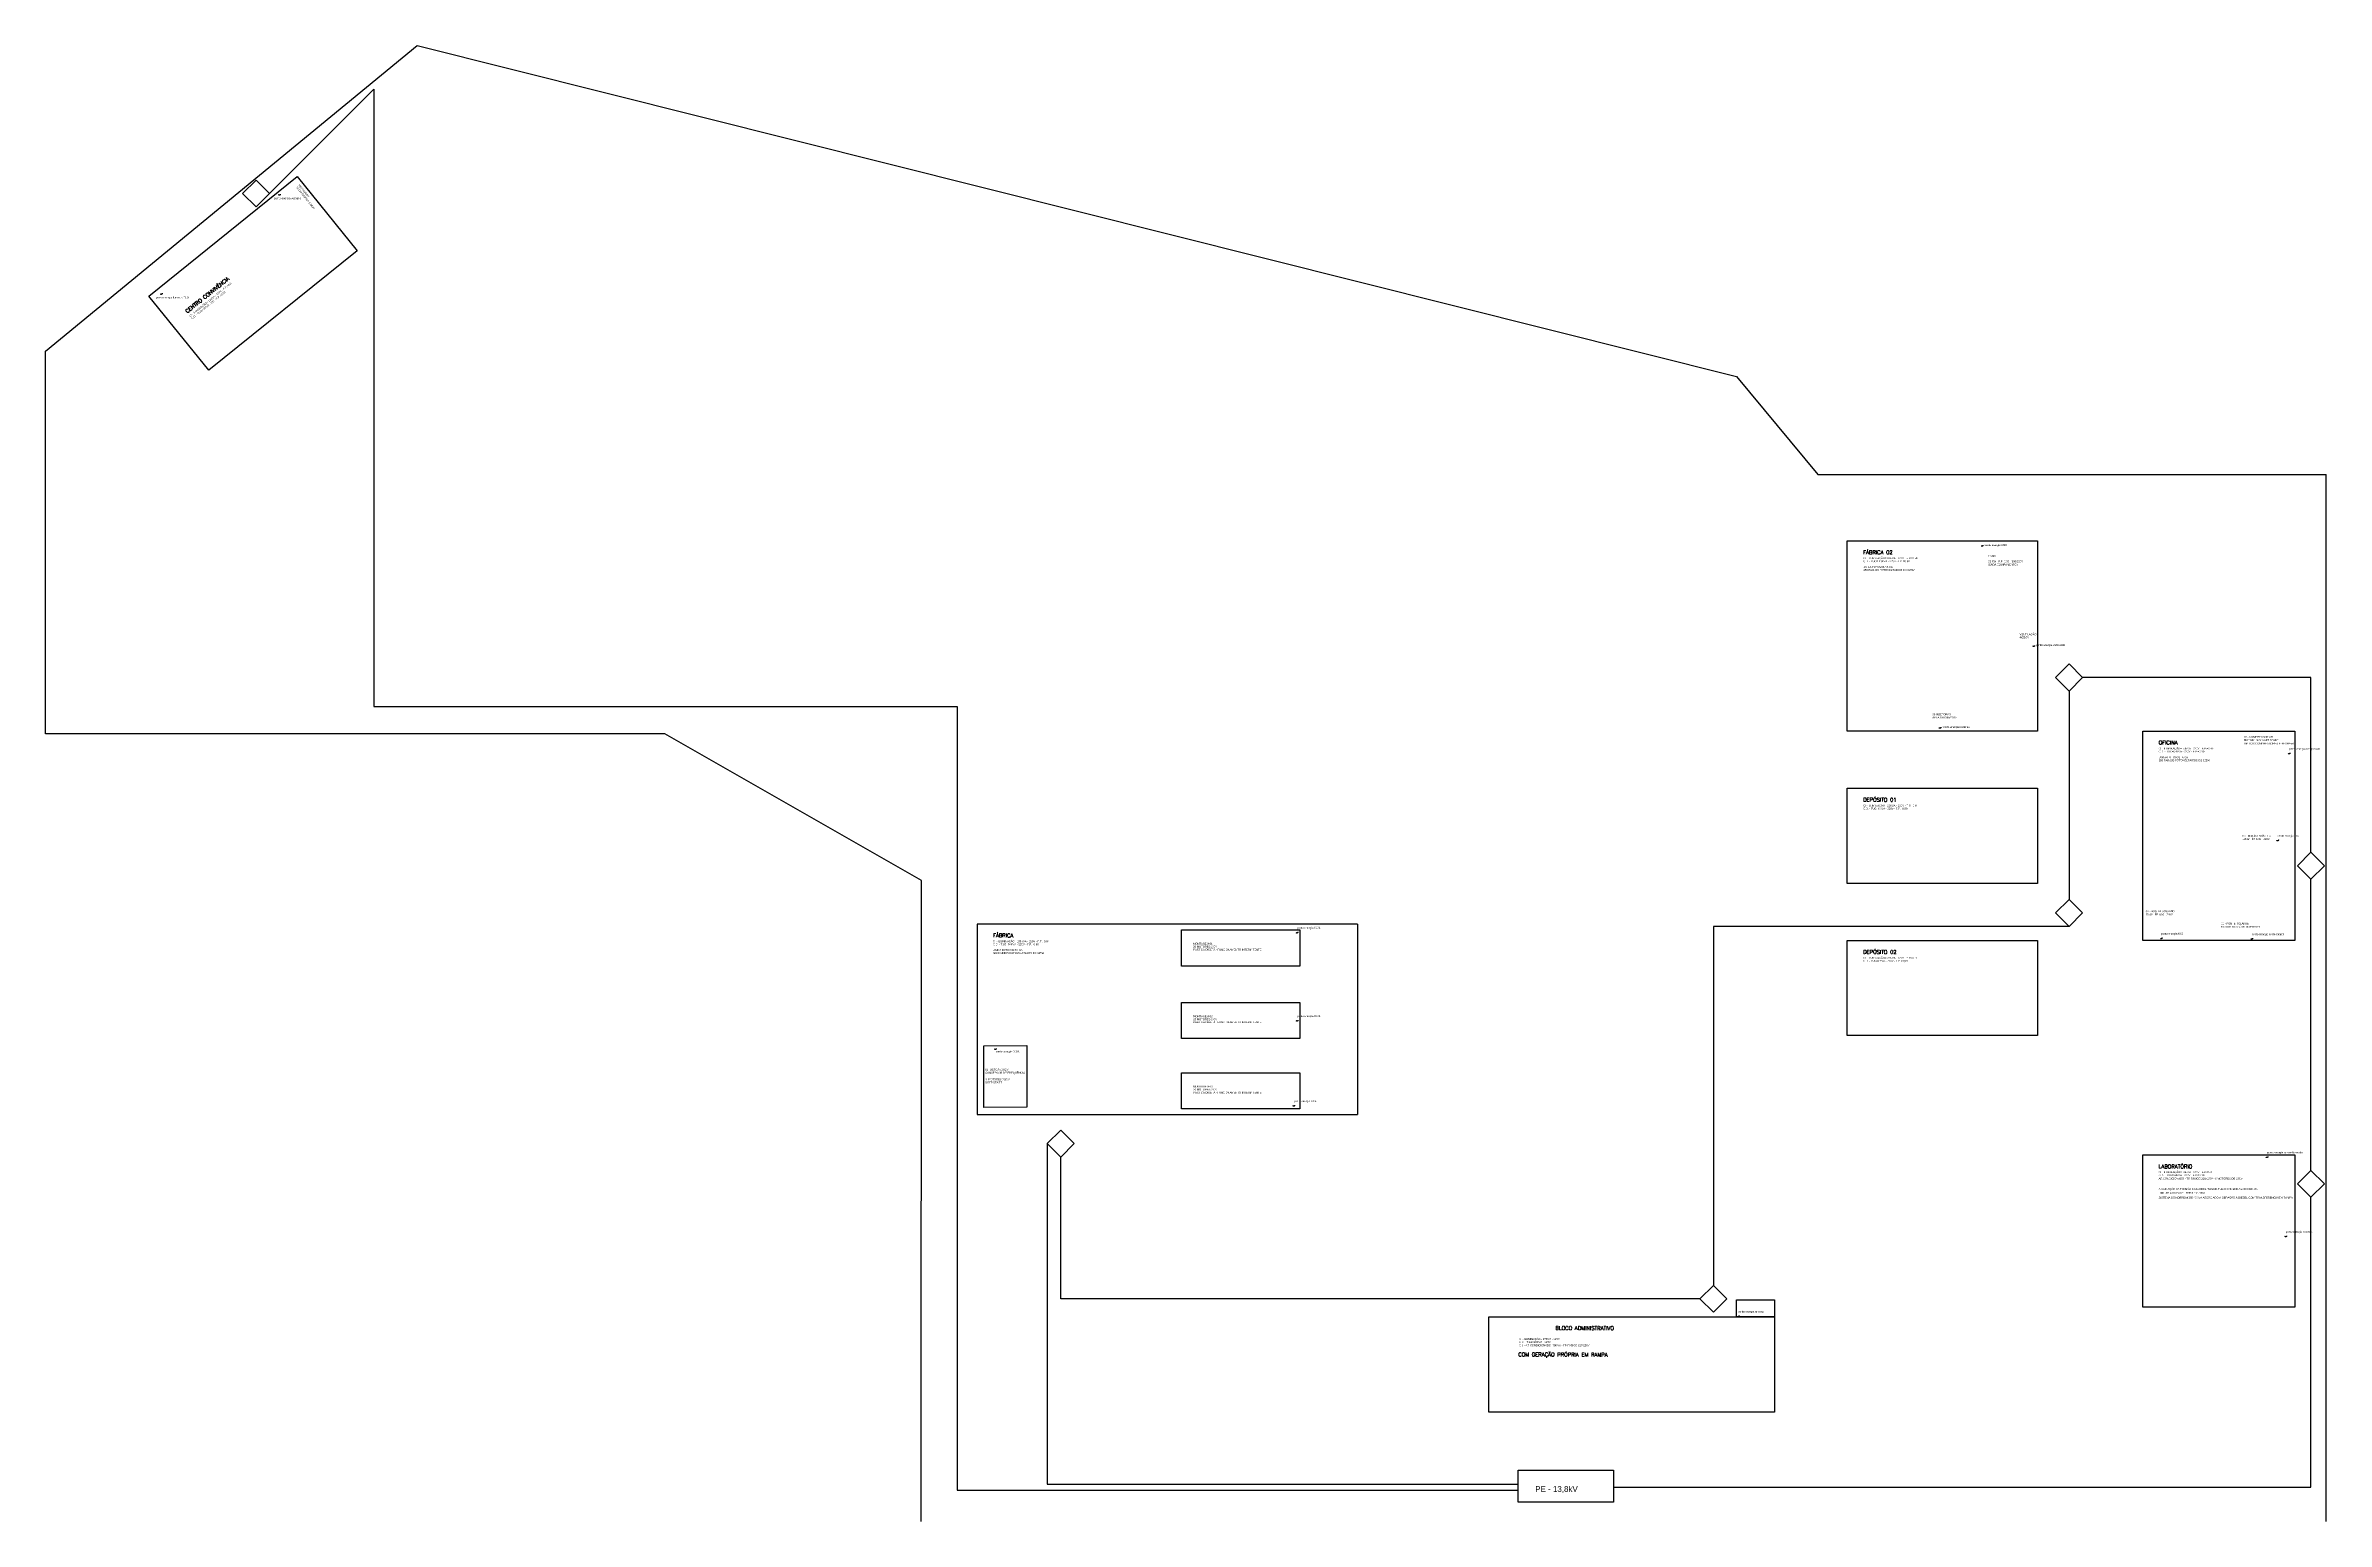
# Model space of a CAD drawing. Header units: millimetres. Extents: x 40163 to 43175, y -1573 to -730.
# Drawn here: x 41744 to 42942, y -1505 to -730 of the extents above; entities that cross this region are included whole.
import ezdxf

# ---------------------------------------------------------------- set-up
doc = ezdxf.new("R2010")
doc.units = ezdxf.units.MM
doc.header["$LTSCALE"] = 0.1
doc.linetypes.add('ACAD_ISO03W100', pattern=[30, 12, -18])
doc.linetypes.add('CONTINUO', pattern=[0])
doc.layers.add('SE', color=30, linetype='Continuous')
doc.styles.get("Standard").update_dxf_attribs({"font": 'arial.ttf'})
doc.styles.add('VERT', font='romans.shx', dxfattribs={"height": 1.5})

msp = doc.modelspace()

# ---------------------------------------------------------------- linework, layer by layer
at = {"color": 3, "linetype": 'CONTINUO'}
for p, q in [((41743.6, -890.5), (41938.8, -730)), ((41938.8, -730), (42632.1, -903.9)), ((41743.6, -1091.6), (41743.6, -890.5)), ((42632.1, -903.9), (42674.8, -955.4)), ((42068.9, -1091.6), (41743.6, -1091.6)), ((42203.8, -1168.7), (42068.9, -1091.6))]:
    msp.add_line(p, q, dxfattribs=at)
at = {"color": 3, "linetype": 'Continuous'}
for p, q in [((42674.8, -955.4), (42942, -955.4)), ((42942, -1505.4), (42942, -955.4)), ((42203.7, -1505.4), (42203.8, -1168.7))]:
    msp.add_line(p, q, dxfattribs=at)
at = {"color": 2, "linetype": 'Continuous'}
msp.add_line((42433, -1191.6), (42433, -1291.6), dxfattribs=at)
at = {"color": 2, "linetype": 'CONTINUO'}
for points in [[(41797.9, -861.6), (41875.8, -798.8), (41907.2, -837.8), (41829.3, -900.5)], [(42690.2, -990.2), (42790.2, -990.2), (42790.2, -1090.2), (42690.2, -1090.2)], [(42845.5, -1090.2), (42925.5, -1090.2), (42925.5, -1200.2), (42845.5, -1200.2)], [(42690.2, -1120.2), (42790.2, -1120.2), (42790.2, -1170.2), (42690.2, -1170.2)], [(42690.2, -1200.2), (42790.2, -1200.2), (42790.2, -1250.2), (42690.2, -1250.2)], [(42845.5, -1312.9), (42925.5, -1312.9), (42925.5, -1392.9), (42845.5, -1392.9)], [(42652, -1398), (42632, -1398), (42632, -1389), (42652, -1389)], [(42502, -1398), (42652, -1398), (42652, -1448), (42502, -1448)]]:
    msp.add_lwpolyline(points, close=True, dxfattribs=at)
msp.add_lwpolyline([(42433, -1191.6), (42233, -1191.6), (42233, -1291.6), (42433, -1291.6)], dxfattribs=at)
at = {"color": 1, "linetype": 'Continuous'}
for points in [[(42340.4, -1194.6), (42402.6, -1194.6), (42402.6, -1213.6), (42340.4, -1213.6)], [(42340.4, -1232.7), (42402.6, -1232.7), (42402.6, -1251.7), (42340.4, -1251.7)], [(42340.4, -1269.7), (42402.6, -1269.7), (42402.6, -1288.7), (42340.4, -1288.7)]]:
    msp.add_lwpolyline(points, close=True, dxfattribs=at)
at = {"color": 1, "linetype": 'CONTINUO'}
msp.add_lwpolyline([(42236.6, -1255.5), (42259.1, -1255.4), (42259.1, -1287.8), (42236.6, -1287.9)], close=True, dxfattribs=at)
at = {"linetype": 'ACAD_ISO03W100'}
for centre in [(41866.4, -808.1), (41804.3, -860.2), (42761, -992.6), (42788.2, -1045.2), (42739, -1088.2), (42922.4, -1101.7), (42916.3, -1147.4), (42401.1, -1195.8), (42855.2, -1198.8), (42902.7, -1199.1), (42401.1, -1242.1), (42242.6, -1257), (42399.4, -1286.8), (42910.8, -1313.8), (42920.6, -1355.4), (42632.9, -1397.4)]:
    msp.add_circle(centre, 0.492, dxfattribs=at)
at = {"layer": 'SE'}
for p, q in [((41881.5, -787.4), (41916.1, -752.8)), ((41916.1, -752.8), (41916.1, -1077.2)), ((41861.3, -807.6), (41881.5, -787.4)), ((42813.9, -1062), (42806.8, -1069.1)), ((42933.9, -1062), (42813.9, -1062)), ((42933.9, -1153.8), (42933.9, -1062)), ((41916.1, -1077.2), (42222.5, -1077.2)), ((42222.5, -1077.2), (42222.5, -1489.1)), ((42806.8, -1069.1), (42806.8, -1178.6)), ((42933.9, -1321), (42933.9, -1167.9)), ((42806.8, -1192.8), (42619.9, -1192.8)), ((42619.9, -1192.8), (42619.9, -1381.4)), ((42277, -1314), (42269.9, -1306.9)), ((42269.9, -1306.9), (42269.9, -1481)), ((42277, -1388.5), (42277, -1314)), ((42933.9, -1487.4), (42933.9, -1335.1)), ((42612.8, -1388.5), (42277, -1388.5)), ((42619.9, -1381.4), (42612.8, -1388.5)), ((42269.9, -1481), (42269.9, -1485.9)), ((42269.9, -1485.9), (42517.4, -1485.9)), ((42222.5, -1489.1), (42517.4, -1489.1)), ((42567.5, -1487.4), (42933.9, -1487.4))]:
    msp.add_line(p, q, dxfattribs=at)
for points in [[(41854.2, -814.7), (41861.3, -807.6), (41854.2, -800.6), (41847.1, -807.6)], [(42806.8, -1069.1), (42813.9, -1062), (42806.8, -1054.9), (42799.7, -1062)], [(42933.9, -1167.9), (42941, -1160.9), (42933.9, -1153.8), (42926.8, -1160.9)], [(42806.8, -1192.8), (42813.9, -1185.7), (42806.8, -1178.6), (42799.7, -1185.7)], [(42806.8, -1192.8), (42813.9, -1185.7), (42806.8, -1178.6), (42799.7, -1185.7)], [(42277, -1314), (42284.1, -1306.9), (42277, -1299.8), (42269.9, -1306.9)], [(42933.9, -1335.1), (42941, -1328), (42933.9, -1321), (42926.8, -1328)], [(42619.9, -1395.5), (42627, -1388.5), (42619.9, -1381.4), (42612.8, -1388.5)], [(42567.5, -1495.4), (42567.5, -1495.4), (42517.4, -1495.4), (42517.4, -1495.4), (42517.4, -1478.5), (42517.4, -1478.5), (42567.5, -1478.5), (42567.5, -1478.5)]]:
    msp.add_lwpolyline(points, close=True, dxfattribs=at)

# ---------------------------------------------------------------- texts
at = {"color": 4, "linetype": 'ACAD_ISO03W100'}
for s, rotation, p in [('VESTIARIOS', 308.8539, (41876.2, -803.4)), ('20 CHUVEIROS 5,5KW', 308.8539, (41875, -804.4)), ('CI - ILUMINAÇÃO= 12KVA - 127V - F.P.=0.9', 38.8539, (41819.6, -872.6)), ('C.D. - TUG= 6KVA - 127 - F.P.=0,90', 38.8539, (41820.6, -873.9))]:
    msp.add_text(s, height=1, rotation=rotation, dxfattribs=at).set_placement(p)
for s, p in [('ponto energia vestiario', (41863.7, -810.7)), ('ponto energia ilumin. e TUG', (41801.5, -862.8)), ('ponto energia CNC ', (42762.3, -992.9)), ('CI - ILUMINAÇÃO= 63KVA - 220V - F.P.=0.86', (42698.7, -999.8)), ('C.D. - TUG= 43KVA - 220V - F.P.=0,90', (42698.7, -1001.4)), ('USINA FOTOVOLTAICA', (42698.7, -1004.4)), ('150 PAINEIS FOTOVOLTAICOS DE 325W', (42698.7, -1006)), ('(CADA EQUIPAMENTO)', (42764.2, -1003.2)), ('5 CNC ', (42764.3, -998.6)), ('23 KW - F.P. 0,89 - 380/220V', (42764.3, -1001.5)), ('VENTILAÇÃO', (42780.8, -1039.8)), ('4x25CV', (42780.8, -1041.4)), ('ponto energia vantilação ', (42789.5, -1045.4)), ('08 INJETORAS', (42735, -1081.9)), ('APTA 190 380/220V', (42735, -1083.5)), ('ponto energia injetoras ', (42740.4, -1088.5)), ('CI - ILUMINAÇÃO= 73KVA - 220V - F.P.=0.86', (42853.9, -1099.8)), ('C.D. - TUG=92KVA - 220V - F.P.=0,90', (42853.9, -1101.4)), ('02 - COMPRESSOR AR ', (42898.7, -1093.7)), ('MOTOR 15CV SOFT START', (42898.7, -1095.4)), ('UM DOS COMPRESSORES E RESERVA', (42898.7, -1097.2)), ('ponto energia compressor ', (42922.5, -1100)), ('USINA FOTOVOLTAICA', (42853.9, -1104.4)), ('150 PAINEIS FOTOVOLTAICOS DE 325W', (42853.9, -1106)), ('CI - ILUMINAÇÃO= 22KVA - 220V - F.P.=0.9', (42698.7, -1129.8)), ('C.D. - TUG=8KVA - 220V - F.P.=0,90', (42698.7, -1131.4)), ('05 - Máquina Solda TIG ', (42898, -1145.7)), ('12kW - FP 0.95 - 220V', (42898, -1147.4)), ('ponto energia TIG ', (42916.3, -1145.7)), ('03 - Máquina Solda MIG ', (42847.1, -1185.3)), ('15kW - FP 0.95 - 220V', (42847.1, -1187)), ('ponto energia CCM. ', (42401.2, -1194)), ('ponto energia MIG ', (42855.2, -1197.1)), ('01 - PONTE ROLANTE ', (42886.7, -1191.8)), ('MOTOR 10CV COM INVERSOR', (42886.7, -1193.5)), ('ponto energia ponte rolante ', (42902.8, -1197.4)), ('CI - ILUMINAÇÃO= 105KVA - 220V - F.P.=0.84', (42241.4, -1201.1)), ('C.D. - TUG=74KVA - 220V - F.P.=0,90', (42241.4, -1202.7)), ('500 PAINEIS FOTOVOLTAICOS DE 325W', (42241.4, -1207.3)), ('USINA FOTOVOLTAICA', (42241.4, -1205.7)), ('MONTAGEM 01', (42346.6, -1202.4)), ('20 MOTORES 2 CV', (42346.6, -1203.9)), ('PARTIDA DIRETA - FUNCIONAMENTO INTERMITENTE', (42346.6, -1205.5)), ('CI - ILUMINAÇÃO= 22KVA - 220V - F.P.=0.9', (42698.7, -1209.8)), ('C.D. - TUG=8KVA - 220V - F.P.=0,90', (42698.7, -1211.4)), ('MONTAGEM 02', (42346.6, -1240.5)), ('20 MOTORES 2 CV', (42346.6, -1242.1)), ('PARTIDA DIRETA - FUNCIONAMENTO INTERMITENTE', (42346.6, -1243.6)), ('ponto energia CCM. ', (42401.2, -1240.4)), ('ponto energia CCM. ', (42242.8, -1259)), ('01  MOTOR 400CV', (42237.3, -1268.6)), ('CONVERSOR DE FREQUÊNCIA', (42237.3, -1270.2)), ('4  MOTORES 7,5CV', (42237.3, -1273.6)), ('SOFT-START', (42237.3, -1275.2)), ('MONTAGEM 03', (42346.6, -1277.4)), ('20 MOTORES 2 CV', (42346.6, -1279)), ('PARTIDA DIRETA - FUNCIONAMENTO INTERMITENTE', (42346.6, -1280.6)), ('ponto energia CCM. ', (42399.5, -1285.1)), ('ponto energia ar condicionado ', (42910.8, -1312.1)), ('CI - ILUMINAÇÃO= 76KVA - 220V - F.P.=0.9', (42853.9, -1322.4)), ('C.D. - TUG=38KVA - 220V - F.P.=0,90', (42853.9, -1324)), ('AR CONDICIONADO - TRIFÁSICO 220/127V - 6 MOTORES DE 15CV', (42853.9, -1325.8)), ('A VARIAÇÃO DA TENSÃO NOS CIRCUITOS DE TUG DEVE SER ABAIXO DE 4%%%', (42853.9, -1331.3)), ('SISTEMA DE NOBREAK DE 40KVA ASSOCIADO A GERAÇÃO A DIESEL COM TRANSFERENCIA EM RAMPA', (42853.9, -1335.8)), ('LIMITAR A Icc FASE TERRA EM 400A', (42853.9, -1333.3)), ('ponto energia nobreak ', (42920.7, -1353.7)), ('ponto energia ar cond. ', (42632.9, -1395.7)), ('CI - ILUMINAÇÃO= 37KVA - 127V', (42517.8, -1410.1)), ('C.D. - TUG=29KVA - 127V', (42517.8, -1411.7)), ('C.I. - AR CONDICIONADO=79KVA - TRIFÁSICO 127/220V', (42517.8, -1413.4))]:
    msp.add_text(s, height=1, dxfattribs=at).set_placement(p)
at = {"linetype": 'Continuous', "lineweight": -3, "style": 'VERT'}
for s, rotation, p in [('CENTRO CONVIVÊNCIA', 38.6272, (41818, -870.7, 1760)), ('FÁBRICA 02', 359.7733, (42698.6, -997.2, 1760)), ('OFICINA', 359.7733, (42853.9, -1097.2, 1760)), ('DEPÓSITO 01', 359.7733, (42698.6, -1127.2, 1760)), ('FÁBRICA', 359.7733, (42241.4, -1198.5, 1760)), ('DEPÓSITO 02', 359.7733, (42698.6, -1207.2, 1760)), ('LABORATÓRIO', 359.7733, (42853.9, -1319.9, 1760)), ('BLOCO ADMINISTRATIVO', 359.7733, (42536.9, -1404.8, 1760)), ('COM GERAÇÃO PRÓPRIA EM RAMPA', 359.7733, (42517.4, -1418.7, 1760))]:
    msp.add_text(s, height=2, rotation=rotation, dxfattribs=at).set_placement(p)
at = {"layer": 'SE', "insert": (42526.3, -1486.9), "char_height": 3, "attachment_point": 1}
msp.add_mtext_dynamic_manual_height_columns('PE - 13,8kV', width=50.072, gutter_width=12.5, heights=[0], dxfattribs=at)

doc.saveas('drawing.dxf')
